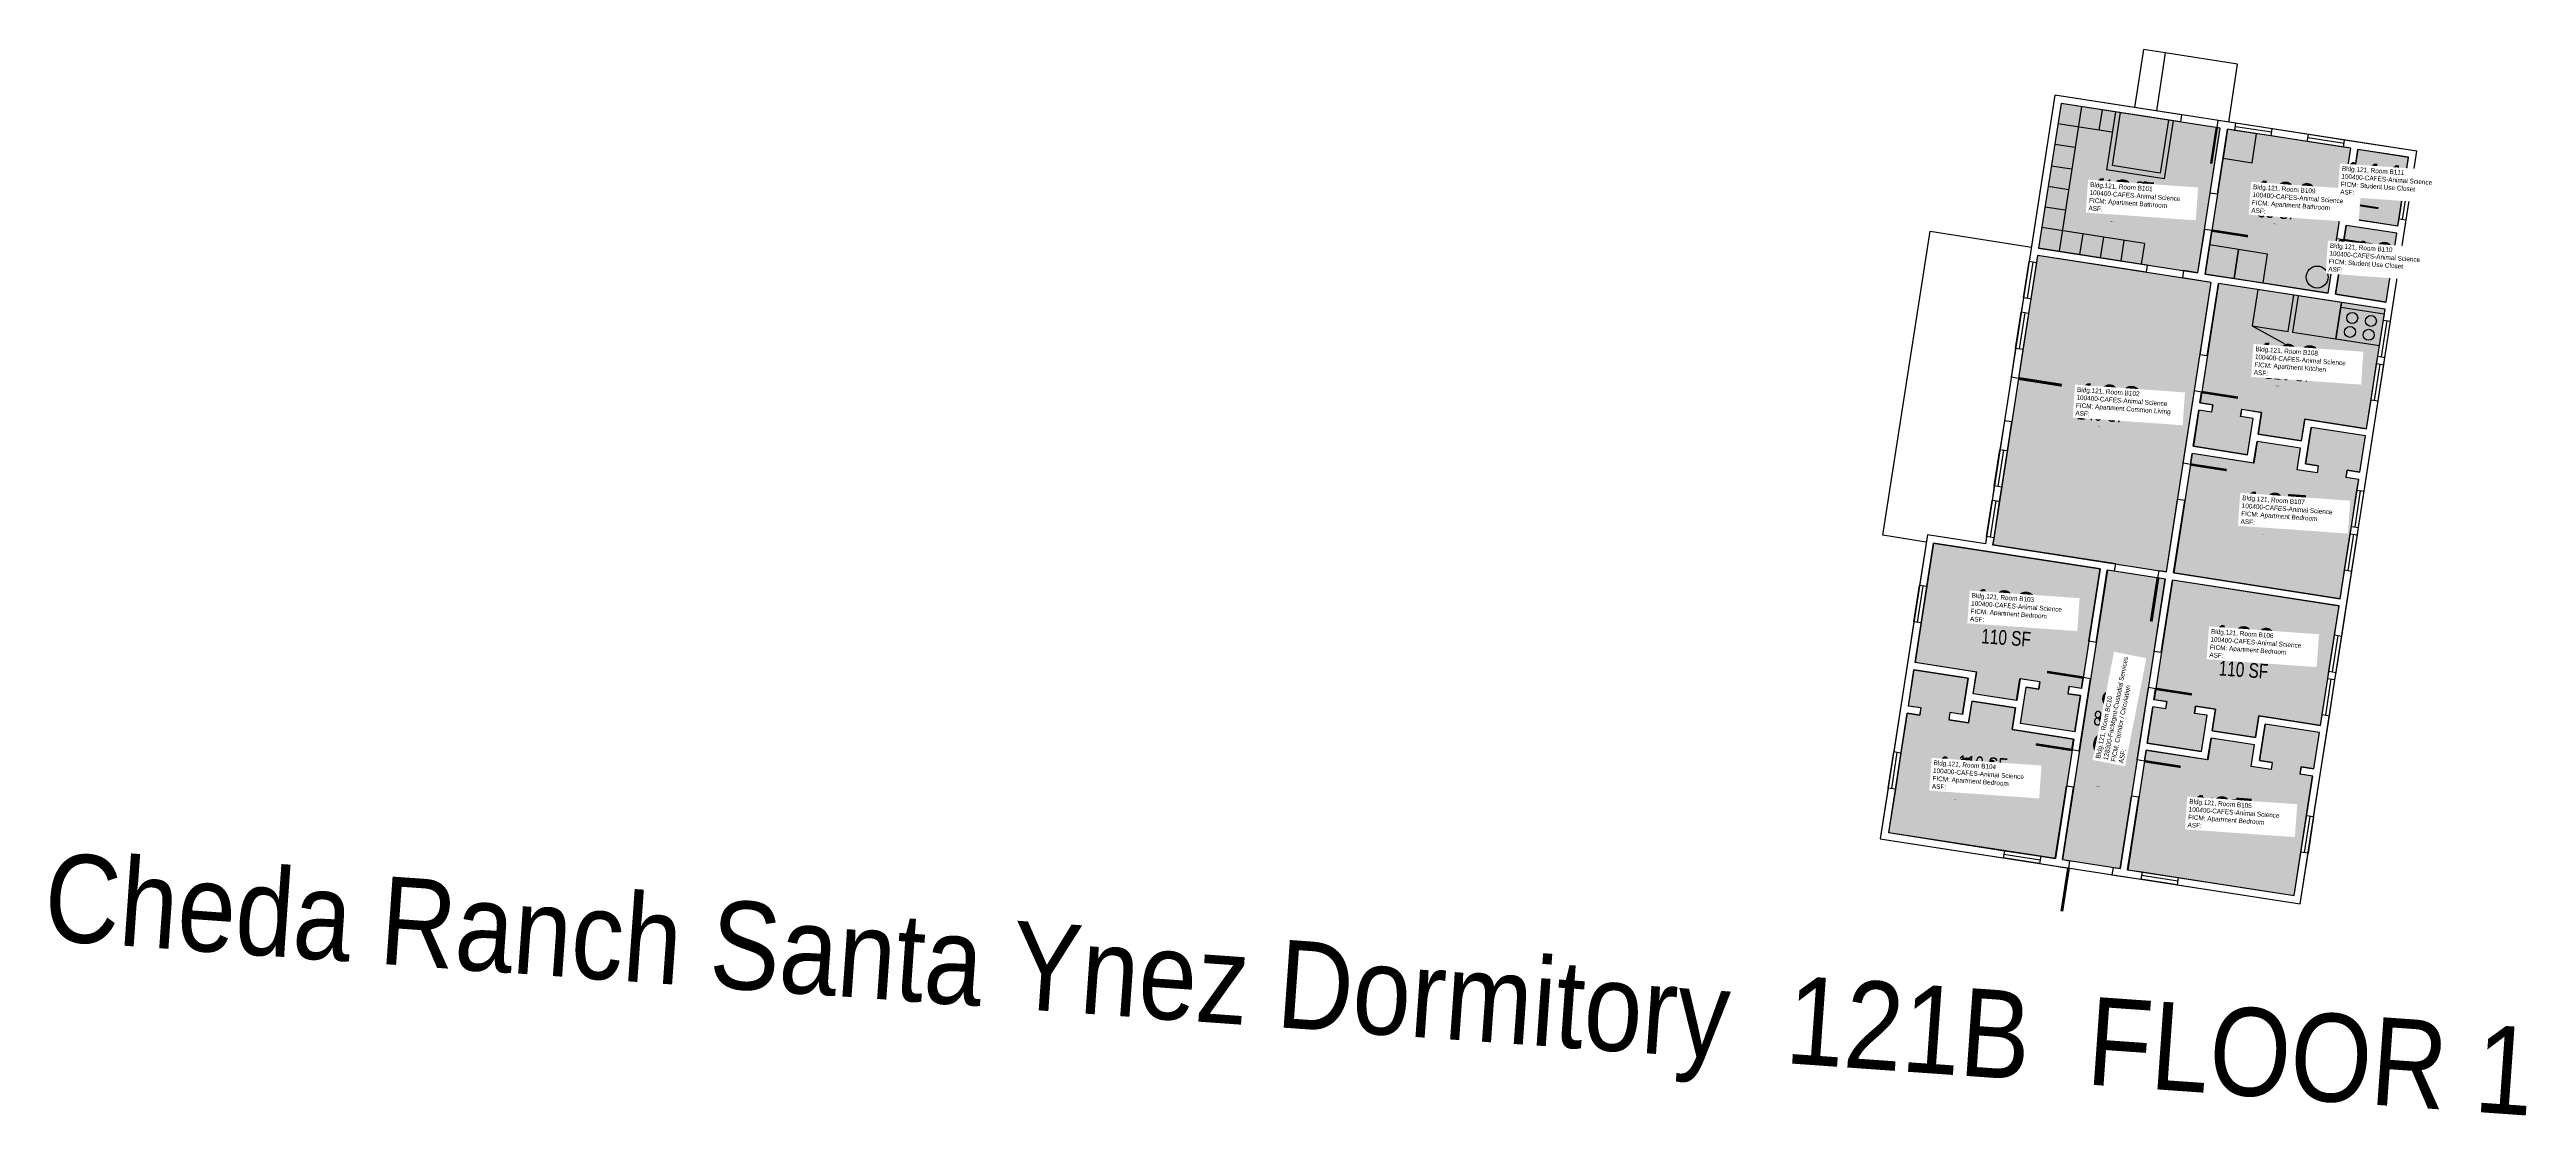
# Model space of a CAD drawing. Header units: inches. Extents: x 69133010 to 69135038, y 27726011 to 27726884.
import ezdxf
from ezdxf.enums import TextEntityAlignment as Align

# ---------------------------------------------------------------- set-up
doc = ezdxf.new("R2010")
doc.units = ezdxf.units.IN
doc.header["$LTSCALE"] = 10
doc.header["$MEASUREMENT"] = 0
for name, color, linetype in [('A-DOOR', 2, 'CONTINUOUS'), ('A-FLOR', 3, 'CONTINUOUS'), ('A-GLAZ', 1, 'CONTINUOUS'), ('A-IDEN-RNUM', 7, 'CONTINUOUS'), ('A-IDEN-SNUM', 4, 'CONTINUOUS'), ('A-IDEN-VNUM', 4, 'CONTINUOUS'), ('A-TTLB', 4, 'CONTINUOUS'), ('A-WALL', 5, 'CONTINUOUS'), ('AREA-ASSIGN', 7, 'CONTINUOUS'), ('AREA-GROSS', 1, 'CONTINUOUS'), ('AREA-TEXT', 3, 'CONTINUOUS'), ('Rooms-Category-Color', 7, 'CONTINUOUS'), ('Rooms-College-Color', 7, 'CONTINUOUS'), ('Rooms-Department-Color', 7, 'CONTINUOUS'), ('Rooms-Division-Color', 7, 'CONTINUOUS'), ('Rooms-Information', 7, 'CONTINUOUS')]:
    doc.layers.add(name, color=color, linetype=linetype)
doc.styles.add('CP_AREA', font='arial.ttf', dxfattribs={"height": 15})
doc.styles.add('CP_ROOMSNUMBER', font='arial.ttf', dxfattribs={"height": 1})
doc.styles.add('CP_ROOMVNUMBER', font='arial.ttf', dxfattribs={"width": 0.85, "height": 0.075})
doc.styles.add('CP_TITLE', font='arial.ttf', dxfattribs={"width": 0.85, "height": 0.125})

msp = doc.modelspace()

# ---------------------------------------------------------------- hatches: boundary and pattern name
at = {"layer": 'Rooms-Category-Color', "true_color": 0x728ef3}
for points in [[(69134657.4, 27726840.3), (69134639, 27726721.7), (69134769.5, 27726701.5), (69134787.8, 27726820.1)], [(69134876.2, 27726684.9), (69134894.6, 27726803.5), (69134793.8, 27726819.1), (69134775.4, 27726700.6)], [(69134891.8, 27726746.3), (69134933.3, 27726739.9), (69134942, 27726796.2), (69134900.5, 27726802.6)], [(69134882.1, 27726684), (69134923.6, 27726677.5), (69134932.3, 27726733.9), (69134890.8, 27726740.3)], [(69134638.1, 27726715.8), (69134601.4, 27726478.6), (69134743.7, 27726456.5), (69134780.4, 27726693.7)], [(69134786.3, 27726692.8), (69134771.2, 27726595), (69134781.6, 27726593.4), (69134780.6, 27726587.4), (69134770.3, 27726589), (69134765.7, 27726559.4), (69134810.1, 27726552.5), (69134814.7, 27726582.1), (69134804.4, 27726583.7), (69134805.3, 27726589.7), (69134821.6, 27726587.2), (69134818.8, 27726569.4), (69134854.4, 27726563.9), (69134857.2, 27726581.6), (69134907.6, 27726573.8), (69134922.7, 27726671.7)], [(69134764.8, 27726553.5), (69134749.6, 27726455.6), (69134886, 27726434.5), (69134901.1, 27726532.3), (69134890.8, 27726533.9), (69134891.7, 27726539.9), (69134902, 27726538.3), (69134906.6, 27726567.9), (69134862.2, 27726574.8), (69134857.6, 27726545.1), (69134868, 27726543.5), (69134867, 27726537.6), (69134850.7, 27726540.1), (69134853.5, 27726557.9), (69134817.9, 27726563.4), (69134815.2, 27726545.6)], [(69134689.4, 27726458.9), (69134674.2, 27726361), (69134663.9, 27726362.6), (69134662.9, 27726356.7), (69134673.3, 27726355.1), (69134668.7, 27726325.5), (69134624.3, 27726332.4), (69134628.9, 27726362), (69134639.2, 27726360.4), (69134640.1, 27726366.3), (69134623.8, 27726368.8), (69134621.1, 27726351.1), (69134585.5, 27726356.6), (69134588.3, 27726374.4), (69134537.9, 27726382.2), (69134553, 27726480)], [(69134748.7, 27726449.7), (69134733.5, 27726351.9), (69134743.9, 27726350.3), (69134743, 27726344.3), (69134732.6, 27726345.9), (69134728, 27726316.3), (69134772.5, 27726309.4), (69134777.1, 27726339), (69134766.7, 27726340.6), (69134767.6, 27726346.6), (69134783.9, 27726344.1), (69134781.2, 27726326.3), (69134816.8, 27726320.8), (69134819.5, 27726338.5), (69134869.9, 27726330.7), (69134885.1, 27726428.6)], [(69134667.8, 27726319.5), (69134652.7, 27726221.7), (69134516.3, 27726242.8), (69134531.4, 27726340.7), (69134541.8, 27726339.1), (69134542.7, 27726345), (69134532.4, 27726346.6), (69134536.9, 27726376.2), (69134581.4, 27726369.3), (69134576.8, 27726339.7), (69134566.4, 27726341.3), (69134565.5, 27726335.4), (69134581.8, 27726332.9), (69134584.6, 27726350.6), (69134620.2, 27726345.1), (69134617.4, 27726327.3)], [(69134727.1, 27726310.4), (69134712, 27726212.5), (69134848.3, 27726191.4), (69134863.5, 27726289.2), (69134853.1, 27726290.8), (69134854, 27726296.8), (69134864.4, 27726295.2), (69134869, 27726324.8), (69134824.5, 27726331.7), (69134819.9, 27726302), (69134830.3, 27726300.4), (69134829.4, 27726294.5), (69134813.1, 27726297), (69134815.8, 27726314.8), (69134780.3, 27726320.3), (69134777.5, 27726302.5)]]:
    msp.add_hatch(color=171, dxfattribs=at).paths.add_polyline_path(points)
at = {"layer": 'Rooms-Category-Color', "true_color": 0xadadad}
msp.add_hatch(color=253, dxfattribs=at).paths.add_polyline_path([(69134695.3, 27726458), (69134658.6, 27726220.8), (69134706, 27726213.4), (69134742.8, 27726450.6)])
at = {"layer": 'Rooms-College-Color', "true_color": 0xadadad}
for points in [[(69134657.4, 27726840.3), (69134639, 27726721.7), (69134769.5, 27726701.5), (69134787.8, 27726820.1)], [(69134876.2, 27726684.9), (69134894.6, 27726803.5), (69134793.8, 27726819.1), (69134775.4, 27726700.6)], [(69134891.8, 27726746.3), (69134933.3, 27726739.9), (69134942, 27726796.2), (69134900.5, 27726802.6)], [(69134882.1, 27726684), (69134923.6, 27726677.5), (69134932.3, 27726733.9), (69134890.8, 27726740.3)], [(69134638.1, 27726715.8), (69134601.4, 27726478.6), (69134743.7, 27726456.5), (69134780.4, 27726693.7)], [(69134786.3, 27726692.8), (69134771.2, 27726595), (69134781.6, 27726593.4), (69134780.6, 27726587.4), (69134770.3, 27726589), (69134765.7, 27726559.4), (69134810.1, 27726552.5), (69134814.7, 27726582.1), (69134804.4, 27726583.7), (69134805.3, 27726589.7), (69134821.6, 27726587.2), (69134818.8, 27726569.4), (69134854.4, 27726563.9), (69134857.2, 27726581.6), (69134907.6, 27726573.8), (69134922.7, 27726671.7)], [(69134764.8, 27726553.5), (69134749.6, 27726455.6), (69134886, 27726434.5), (69134901.1, 27726532.3), (69134890.8, 27726533.9), (69134891.7, 27726539.9), (69134902, 27726538.3), (69134906.6, 27726567.9), (69134862.2, 27726574.8), (69134857.6, 27726545.1), (69134868, 27726543.5), (69134867, 27726537.6), (69134850.7, 27726540.1), (69134853.5, 27726557.9), (69134817.9, 27726563.4), (69134815.2, 27726545.6)], [(69134689.4, 27726458.9), (69134674.2, 27726361), (69134663.9, 27726362.6), (69134662.9, 27726356.7), (69134673.3, 27726355.1), (69134668.7, 27726325.5), (69134624.3, 27726332.4), (69134628.9, 27726362), (69134639.2, 27726360.4), (69134640.1, 27726366.3), (69134623.8, 27726368.8), (69134621.1, 27726351.1), (69134585.5, 27726356.6), (69134588.3, 27726374.4), (69134537.9, 27726382.2), (69134553, 27726480)], [(69134695.3, 27726458), (69134658.6, 27726220.8), (69134706, 27726213.4), (69134742.8, 27726450.6)], [(69134748.7, 27726449.7), (69134733.5, 27726351.9), (69134743.9, 27726350.3), (69134743, 27726344.3), (69134732.6, 27726345.9), (69134728, 27726316.3), (69134772.5, 27726309.4), (69134777.1, 27726339), (69134766.7, 27726340.6), (69134767.6, 27726346.6), (69134783.9, 27726344.1), (69134781.2, 27726326.3), (69134816.8, 27726320.8), (69134819.5, 27726338.5), (69134869.9, 27726330.7), (69134885.1, 27726428.6)], [(69134667.8, 27726319.5), (69134652.7, 27726221.7), (69134516.3, 27726242.8), (69134531.4, 27726340.7), (69134541.8, 27726339.1), (69134542.7, 27726345), (69134532.4, 27726346.6), (69134536.9, 27726376.2), (69134581.4, 27726369.3), (69134576.8, 27726339.7), (69134566.4, 27726341.3), (69134565.5, 27726335.4), (69134581.8, 27726332.9), (69134584.6, 27726350.6), (69134620.2, 27726345.1), (69134617.4, 27726327.3)], [(69134727.1, 27726310.4), (69134712, 27726212.5), (69134848.3, 27726191.4), (69134863.5, 27726289.2), (69134853.1, 27726290.8), (69134854, 27726296.8), (69134864.4, 27726295.2), (69134869, 27726324.8), (69134824.5, 27726331.7), (69134819.9, 27726302), (69134830.3, 27726300.4), (69134829.4, 27726294.5), (69134813.1, 27726297), (69134815.8, 27726314.8), (69134780.3, 27726320.3), (69134777.5, 27726302.5)]]:
    msp.add_hatch(color=253, dxfattribs=at).paths.add_polyline_path(points)
at = {"layer": 'Rooms-Department-Color', "true_color": 0xe3c5e1}
for points in [[(69134657.4, 27726840.3), (69134639, 27726721.7), (69134769.5, 27726701.5), (69134787.8, 27726820.1)], [(69134876.2, 27726684.9), (69134894.6, 27726803.5), (69134793.8, 27726819.1), (69134775.4, 27726700.6)], [(69134891.8, 27726746.3), (69134933.3, 27726739.9), (69134942, 27726796.2), (69134900.5, 27726802.6)], [(69134882.1, 27726684), (69134923.6, 27726677.5), (69134932.3, 27726733.9), (69134890.8, 27726740.3)], [(69134638.1, 27726715.8), (69134601.4, 27726478.6), (69134743.7, 27726456.5), (69134780.4, 27726693.7)], [(69134786.3, 27726692.8), (69134771.2, 27726595), (69134781.6, 27726593.4), (69134780.6, 27726587.4), (69134770.3, 27726589), (69134765.7, 27726559.4), (69134810.1, 27726552.5), (69134814.7, 27726582.1), (69134804.4, 27726583.7), (69134805.3, 27726589.7), (69134821.6, 27726587.2), (69134818.8, 27726569.4), (69134854.4, 27726563.9), (69134857.2, 27726581.6), (69134907.6, 27726573.8), (69134922.7, 27726671.7)], [(69134764.8, 27726553.5), (69134749.6, 27726455.6), (69134886, 27726434.5), (69134901.1, 27726532.3), (69134890.8, 27726533.9), (69134891.7, 27726539.9), (69134902, 27726538.3), (69134906.6, 27726567.9), (69134862.2, 27726574.8), (69134857.6, 27726545.1), (69134868, 27726543.5), (69134867, 27726537.6), (69134850.7, 27726540.1), (69134853.5, 27726557.9), (69134817.9, 27726563.4), (69134815.2, 27726545.6)], [(69134689.4, 27726458.9), (69134674.2, 27726361), (69134663.9, 27726362.6), (69134662.9, 27726356.7), (69134673.3, 27726355.1), (69134668.7, 27726325.5), (69134624.3, 27726332.4), (69134628.9, 27726362), (69134639.2, 27726360.4), (69134640.1, 27726366.3), (69134623.8, 27726368.8), (69134621.1, 27726351.1), (69134585.5, 27726356.6), (69134588.3, 27726374.4), (69134537.9, 27726382.2), (69134553, 27726480)], [(69134748.7, 27726449.7), (69134733.5, 27726351.9), (69134743.9, 27726350.3), (69134743, 27726344.3), (69134732.6, 27726345.9), (69134728, 27726316.3), (69134772.5, 27726309.4), (69134777.1, 27726339), (69134766.7, 27726340.6), (69134767.6, 27726346.6), (69134783.9, 27726344.1), (69134781.2, 27726326.3), (69134816.8, 27726320.8), (69134819.5, 27726338.5), (69134869.9, 27726330.7), (69134885.1, 27726428.6)], [(69134667.8, 27726319.5), (69134652.7, 27726221.7), (69134516.3, 27726242.8), (69134531.4, 27726340.7), (69134541.8, 27726339.1), (69134542.7, 27726345), (69134532.4, 27726346.6), (69134536.9, 27726376.2), (69134581.4, 27726369.3), (69134576.8, 27726339.7), (69134566.4, 27726341.3), (69134565.5, 27726335.4), (69134581.8, 27726332.9), (69134584.6, 27726350.6), (69134620.2, 27726345.1), (69134617.4, 27726327.3)], [(69134727.1, 27726310.4), (69134712, 27726212.5), (69134848.3, 27726191.4), (69134863.5, 27726289.2), (69134853.1, 27726290.8), (69134854, 27726296.8), (69134864.4, 27726295.2), (69134869, 27726324.8), (69134824.5, 27726331.7), (69134819.9, 27726302), (69134830.3, 27726300.4), (69134829.4, 27726294.5), (69134813.1, 27726297), (69134815.8, 27726314.8), (69134780.3, 27726320.3), (69134777.5, 27726302.5)]]:
    msp.add_hatch(color=254, dxfattribs=at).paths.add_polyline_path(points)
at = {"layer": 'Rooms-Department-Color', "true_color": 0xacacac}
msp.add_hatch(color=253, dxfattribs=at).paths.add_polyline_path([(69134695.3, 27726458), (69134658.6, 27726220.8), (69134706, 27726213.4), (69134742.8, 27726450.6)])
at = {"layer": 'Rooms-Division-Color', "true_color": 0xe3c5e1}
for points in [[(69134657.4, 27726840.3), (69134639, 27726721.7), (69134769.5, 27726701.5), (69134787.8, 27726820.1)], [(69134876.2, 27726684.9), (69134894.6, 27726803.5), (69134793.8, 27726819.1), (69134775.4, 27726700.6)], [(69134891.8, 27726746.3), (69134933.3, 27726739.9), (69134942, 27726796.2), (69134900.5, 27726802.6)], [(69134882.1, 27726684), (69134923.6, 27726677.5), (69134932.3, 27726733.9), (69134890.8, 27726740.3)], [(69134638.1, 27726715.8), (69134601.4, 27726478.6), (69134743.7, 27726456.5), (69134780.4, 27726693.7)], [(69134786.3, 27726692.8), (69134771.2, 27726595), (69134781.6, 27726593.4), (69134780.6, 27726587.4), (69134770.3, 27726589), (69134765.7, 27726559.4), (69134810.1, 27726552.5), (69134814.7, 27726582.1), (69134804.4, 27726583.7), (69134805.3, 27726589.7), (69134821.6, 27726587.2), (69134818.8, 27726569.4), (69134854.4, 27726563.9), (69134857.2, 27726581.6), (69134907.6, 27726573.8), (69134922.7, 27726671.7)], [(69134764.8, 27726553.5), (69134749.6, 27726455.6), (69134886, 27726434.5), (69134901.1, 27726532.3), (69134890.8, 27726533.9), (69134891.7, 27726539.9), (69134902, 27726538.3), (69134906.6, 27726567.9), (69134862.2, 27726574.8), (69134857.6, 27726545.1), (69134868, 27726543.5), (69134867, 27726537.6), (69134850.7, 27726540.1), (69134853.5, 27726557.9), (69134817.9, 27726563.4), (69134815.2, 27726545.6)], [(69134689.4, 27726458.9), (69134674.2, 27726361), (69134663.9, 27726362.6), (69134662.9, 27726356.7), (69134673.3, 27726355.1), (69134668.7, 27726325.5), (69134624.3, 27726332.4), (69134628.9, 27726362), (69134639.2, 27726360.4), (69134640.1, 27726366.3), (69134623.8, 27726368.8), (69134621.1, 27726351.1), (69134585.5, 27726356.6), (69134588.3, 27726374.4), (69134537.9, 27726382.2), (69134553, 27726480)], [(69134748.7, 27726449.7), (69134733.5, 27726351.9), (69134743.9, 27726350.3), (69134743, 27726344.3), (69134732.6, 27726345.9), (69134728, 27726316.3), (69134772.5, 27726309.4), (69134777.1, 27726339), (69134766.7, 27726340.6), (69134767.6, 27726346.6), (69134783.9, 27726344.1), (69134781.2, 27726326.3), (69134816.8, 27726320.8), (69134819.5, 27726338.5), (69134869.9, 27726330.7), (69134885.1, 27726428.6)], [(69134667.8, 27726319.5), (69134652.7, 27726221.7), (69134516.3, 27726242.8), (69134531.4, 27726340.7), (69134541.8, 27726339.1), (69134542.7, 27726345), (69134532.4, 27726346.6), (69134536.9, 27726376.2), (69134581.4, 27726369.3), (69134576.8, 27726339.7), (69134566.4, 27726341.3), (69134565.5, 27726335.4), (69134581.8, 27726332.9), (69134584.6, 27726350.6), (69134620.2, 27726345.1), (69134617.4, 27726327.3)], [(69134727.1, 27726310.4), (69134712, 27726212.5), (69134848.3, 27726191.4), (69134863.5, 27726289.2), (69134853.1, 27726290.8), (69134854, 27726296.8), (69134864.4, 27726295.2), (69134869, 27726324.8), (69134824.5, 27726331.7), (69134819.9, 27726302), (69134830.3, 27726300.4), (69134829.4, 27726294.5), (69134813.1, 27726297), (69134815.8, 27726314.8), (69134780.3, 27726320.3), (69134777.5, 27726302.5)]]:
    msp.add_hatch(color=254, dxfattribs=at).paths.add_polyline_path(points)
at = {"layer": 'Rooms-Division-Color', "true_color": 0xadadad}
msp.add_hatch(color=253, dxfattribs=at).paths.add_polyline_path([(69134695.3, 27726458), (69134658.6, 27726220.8), (69134706, 27726213.4), (69134742.8, 27726450.6)])

# ---------------------------------------------------------------- linework, layer by layer
at = {"layer": 'A-DOOR'}
for points in [[(69134784.9, 27726820.5, 2, 2, 0), (69134780.3, 27726790.9, 0, 0, -0.414214), (69134755.2, 27726825.1, 0, 0, -1)], [(69134893.6, 27726758.1, 1.6, 1.6, 0), (69134917.3, 27726754.4, 0, 0, 0.414214), (69134897.3, 27726781.8, 0, 0, 1)], [(69134780.9, 27726736.1, 2, 2, 0), (69134810.5, 27726731.5, 0, 0, 0.414214), (69134785.5, 27726765.8, 0, 0, 1)], [(69134889, 27726728.5, 1.6, 1.6, 0), (69134912.7, 27726724.8, 0, 0, -0.414214), (69134885.3, 27726704.7, 0, 0, -1)], [(69134772.5, 27726603.8, 2, 2, 0), (69134802.2, 27726599.2, 0, 0, 0.414214), (69134777.1, 27726633.5, 0, 0, 1)], [(69134622.4, 27726615, 2.4, 2.4, 0), (69134658, 27726609.4, 0, 0, -0.414214), (69134616.9, 27726579.4, 0, 0, -1)], [(69134763.3, 27726544.5, 2, 2, 0), (69134793, 27726539.9, 0, 0, -0.414214), (69134758.7, 27726514.9, 0, 0, -1)], [(69134736.7, 27726451.5, 2.4, 2.4, 0), (69134731.2, 27726415.9, 0, 0, -0.414214), (69134701.2, 27726457, 0, 0, -1)], [(69134675.5, 27726369.9, 2, 2, 0), (69134645.9, 27726374.5, 0, 0, -0.414214), (69134680.1, 27726399.6, 0, 0, -1)], [(69134734.8, 27726360.7, 2, 2, 0), (69134764.5, 27726356.1, 0, 0, 0.414214), (69134739.4, 27726390.4, 0, 0, 1)], [(69134666.3, 27726310.6, 2, 2, 0), (69134636.7, 27726315.2, 0, 0, 0.414214), (69134661.7, 27726281, 0, 0, 1)], [(69134725.6, 27726301.4, 2, 2, 0), (69134755.3, 27726296.8, 0, 0, -0.414214), (69134721, 27726271.8, 0, 0, -1)], [(69134663.5, 27726213.9, 2.4, 2.4, 0), (69134658, 27726178.4, 0, 0, 0.414214), (69134699, 27726208.4, 0, 0, 1)]]:
    msp.add_lwpolyline(points, format="xyseb", dxfattribs=at)
at = {"layer": 'A-FLOR'}
for p, q in [((69134674.2, 27726837.7), (69134655.8, 27726719.1)), ((69134699.3, 27726816.6), (69134654.8, 27726823.5)), ((69134691, 27726835.1), (69134688.4, 27726818.3)), ((69134669, 27726804.1), (69134652.2, 27726806.7)), ((69134666.2, 27726786.3), (69134649.4, 27726788.9)), ((69134661, 27726752.7), (69134644.2, 27726755.3)), ((69134663.6, 27726769.5), (69134646.8, 27726772.1)), ((69134725.6, 27726725.5), (69134641.6, 27726738.5)), ((69134675.2, 27726733.3), (69134672.6, 27726716.5)), ((69134692, 27726730.7), (69134689.4, 27726713.9)), ((69134708.8, 27726728.1), (69134706.2, 27726711.3)), ((69134725.6, 27726725.5), (69134723, 27726708.7)), ((69134922, 27726667.5), (69134886.5, 27726673))]:
    msp.add_line(p, q, dxfattribs=at)
for points in [[(69134742.7, 27726881.7), (69134725, 27726884.4), (69134717.6, 27726837)], [(69134794.7, 27726825), (69134802, 27726872.5), (69134742.7, 27726881.7), (69134735.4, 27726834.2)], [(69134547, 27726480.9), (69134511.4, 27726486.5), (69134550.1, 27726735.5), (69134633.1, 27726722.6)]]:
    msp.add_lwpolyline(points, dxfattribs=at)
for points in [[(69134790.1, 27726795.4), (69134813.8, 27726791.7), (69134817.5, 27726815.4), (69134793.8, 27726819.1)], [(69134775.4, 27726700.5), (69134799.1, 27726696.9), (69134802.8, 27726720.6), (69134779, 27726724.3)], [(69134799.1, 27726696.9), (69134822.8, 27726693.2), (69134826.5, 27726716.9), (69134802.8, 27726720.6)], [(69134846.9, 27726653), (69134882.5, 27726647.5), (69134887.1, 27726677.1), (69134851.5, 27726682.7)], [(69134882.5, 27726647.5), (69134918.1, 27726642), (69134922.7, 27726671.6), (69134887.1, 27726677.1)]]:
    msp.add_lwpolyline(points, close=True, dxfattribs=at)
for centre, radius in [((69134867.1, 27726698), 9), ((69134894, 27726653.1), 4.5), ((69134895.8, 27726664.5), 4.5), ((69134909.3, 27726650.7), 4.5), ((69134911.1, 27726662.1), 4.5)]:
    msp.add_circle(centre, radius, dxfattribs=at)
at = {"layer": 'A-GLAZ'}
for p, q in [((69134829.3, 27726813.6), (69134799.7, 27726818.2)), ((69134829.8, 27726816.6), (69134800.2, 27726821.2)), ((69134830.3, 27726819.5), (69134800.6, 27726824.1)), ((69134889.5, 27726810.3), (69134859.9, 27726814.9)), ((69134888.6, 27726804.4), (69134859, 27726809)), ((69134889.1, 27726807.4), (69134859.4, 27726812)), ((69134934.2, 27726745.7), (69134938.8, 27726775.4)), ((69134937.1, 27726745.3), (69134941.7, 27726774.9)), ((69134940.1, 27726744.8), (69134944.7, 27726774.5)), ((69134626.6, 27726681.1), (69134631.2, 27726710.7)), ((69134634.2, 27726710.3), (69134629.6, 27726680.6)), ((69134637.2, 27726709.8), (69134632.6, 27726680.2)), ((69134620.2, 27726639.6), (69134624.8, 27726669.2)), ((69134627.8, 27726668.8), (69134623.2, 27726639.1)), ((69134630.7, 27726668.3), (69134626.1, 27726638.7)), ((69134916.7, 27726633.1), (69134921.3, 27726662.7)), ((69134919.7, 27726632.6), (69134924.3, 27726662.3)), ((69134922.6, 27726632.2), (69134927.2, 27726661.8)), ((69134911.2, 27726597.5), (69134915.8, 27726627.1)), ((69134914.1, 27726597), (69134918.7, 27726626.7)), ((69134917.1, 27726596.6), (69134921.7, 27726626.2)), ((69134602.7, 27726526.9), (69134607.3, 27726556.6)), ((69134610.3, 27726556.1), (69134605.7, 27726526.5)), ((69134613.3, 27726555.7), (69134608.7, 27726526)), ((69134596.3, 27726485.4), (69134600.9, 27726515.1)), ((69134603.9, 27726514.6), (69134599.3, 27726485)), ((69134606.8, 27726514.2), (69134602.2, 27726484.5)), ((69134895.1, 27726493.7), (69134899.7, 27726523.4)), ((69134898.1, 27726493.3), (69134902.7, 27726522.9)), ((69134901, 27726492.8), (69134905.6, 27726522.5)), ((69134889.6, 27726458.2), (69134894.2, 27726487.8)), ((69134892.5, 27726457.7), (69134897.1, 27726487.4)), ((69134895.5, 27726457.2), (69134900.1, 27726486.9)), ((69134536.9, 27726415.7), (69134541.5, 27726445.4)), ((69134539.9, 27726415.3), (69134544.5, 27726444.9)), ((69134547.4, 27726444.4), (69134542.8, 27726414.8)), ((69134876.7, 27726375.2), (69134881.3, 27726404.8)), ((69134879.7, 27726374.7), (69134884.3, 27726404.3)), ((69134882.6, 27726374.2), (69134887.2, 27726403.9)), ((69134871.2, 27726339.6), (69134875.8, 27726369.2)), ((69134874.1, 27726339.1), (69134878.7, 27726368.8)), ((69134877.1, 27726338.7), (69134881.7, 27726368.3)), ((69134515.8, 27726279.3), (69134520.4, 27726309)), ((69134518.7, 27726278.9), (69134523.3, 27726308.5)), ((69134526.3, 27726308.1), (69134521.7, 27726278.4)), ((69134853.7, 27726226.9), (69134858.3, 27726256.6)), ((69134856.7, 27726226.5), (69134861.3, 27726256.1)), ((69134864.2, 27726255.7), (69134859.6, 27726226)), ((69134611, 27726228.1), (69134640.7, 27726223.5)), ((69134639.8, 27726217.6), (69134610.1, 27726222.2)), ((69134610.6, 27726225.2), (69134640.2, 27726220.6)), ((69134752.9, 27726203.1), (69134723.2, 27726207.7)), ((69134723.7, 27726210.7), (69134753.3, 27726206.1)), ((69134752.4, 27726200.1), (69134722.8, 27726204.7))]:
    msp.add_line(p, q, dxfattribs=at)
msp.add_lwpolyline([(69134813.8, 27726658.1), (69134843.4, 27726653.5), (69134848, 27726683.1), (69134818.4, 27726687.7), (69134813.8, 27726658.1), (69134840.1, 27726643.7)], dxfattribs=at)
at = {"layer": 'A-WALL'}
for p, q in [((69134652.4, 27726847.1), (69134631.2, 27726710.7)), ((69134657.4, 27726840.3), (69134639, 27726721.7)), ((69134756.1, 27726831), (69134652.4, 27726847.1)), ((69134755.2, 27726825.1), (69134657.4, 27726840.3)), ((69134701.9, 27726833.4), (69134694.5, 27726785.9)), ((69134705.8, 27726832.8), (69134699.1, 27726789.3)), ((69134745.3, 27726826.6), (69134738.6, 27726783.1)), ((69134749.3, 27726826), (69134741.9, 27726778.6)), ((69134756.1, 27726831), (69134755.2, 27726825.1)), ((69134779.6, 27726766.7), (69134787.8, 27726820)), ((69134785.8, 27726826.4), (69134784.9, 27726820.5)), ((69134787.8, 27726820), (69134784.9, 27726820.5)), ((69134785.5, 27726765.8), (69134793.8, 27726819.1)), ((69134800.6, 27726824.1), (69134785.8, 27726826.4)), ((69134799.7, 27726818.2), (69134793.8, 27726819.1)), ((69134799.7, 27726818.2), (69134800.6, 27726824.1)), ((69134829.3, 27726813.6), (69134830.3, 27726819.5)), ((69134859.9, 27726814.9), (69134830.3, 27726819.5)), ((69134859, 27726809), (69134859.9, 27726814.9)), ((69134859, 27726809), (69134829.3, 27726813.6)), ((69134888.6, 27726804.4), (69134889.5, 27726810.3)), ((69134894.6, 27726803.5), (69134888.6, 27726804.4)), ((69134948.8, 27726801.1), (69134889.5, 27726810.3)), ((69134891.3, 27726782.7), (69134894.6, 27726803.5)), ((69134897.3, 27726781.8), (69134900.5, 27726802.6)), ((69134942, 27726796.1), (69134900.5, 27726802.6)), ((69134938.8, 27726775.4), (69134942, 27726796.1)), ((69134944.7, 27726774.5), (69134948.8, 27726801.1)), ((69134741.9, 27726778.6), (69134694.5, 27726785.9)), ((69134738.6, 27726783.1), (69134699.1, 27726789.3)), ((69134897.3, 27726781.8), (69134891.3, 27726782.7)), ((69134938.8, 27726775.4), (69134944.7, 27726774.5)), ((69134785.5, 27726765.8), (69134779.6, 27726766.7)), ((69134883.1, 27726729.4), (69134887.7, 27726759)), ((69134893.6, 27726758.1), (69134887.7, 27726759)), ((69134891.7, 27726746.2), (69134893.6, 27726758.1)), ((69134769.4, 27726701.5), (69134775, 27726737)), ((69134780.9, 27726736.1), (69134775, 27726737)), ((69134775.4, 27726700.5), (69134780.9, 27726736.1)), ((69134889, 27726728.5), (69134890.8, 27726740.3)), ((69134932.3, 27726733.9), (69134890.8, 27726740.3)), ((69134933.3, 27726739.8), (69134891.7, 27726746.2)), ((69134923.6, 27726677.5), (69134932.3, 27726733.9)), ((69134927.2, 27726661.8), (69134940.1, 27726744.8)), ((69134933.3, 27726739.8), (69134934.2, 27726745.7)), ((69134934.2, 27726745.7), (69134940.1, 27726744.8)), ((69134638.1, 27726715.8), (69134637.2, 27726709.8)), ((69134727, 27726702), (69134638.1, 27726715.8)), ((69134727.9, 27726707.9), (69134639, 27726721.7)), ((69134889, 27726728.5), (69134883.1, 27726729.4)), ((69134637.2, 27726709.8), (69134631.2, 27726710.7)), ((69134727.9, 27726707.9), (69134727, 27726702)), ((69134757.6, 27726703.3), (69134756.7, 27726697.4)), ((69134780.4, 27726693.7), (69134756.7, 27726697.4)), ((69134769.4, 27726701.5), (69134757.6, 27726703.3)), ((69134771.2, 27726634.4), (69134780.4, 27726693.7)), ((69134876.2, 27726684.9), (69134775.4, 27726700.5)), ((69134876.2, 27726684.9), (69134879.4, 27726705.7)), ((69134885.3, 27726704.7), (69134879.4, 27726705.7)), ((69134882.1, 27726684), (69134885.3, 27726704.7)), ((69134626.6, 27726681.1), (69134624.8, 27726669.2)), ((69134632.6, 27726680.2), (69134626.6, 27726681.1)), ((69134632.6, 27726680.2), (69134630.7, 27726668.3)), ((69134777.1, 27726633.5), (69134786.3, 27726692.8)), ((69134922.7, 27726671.6), (69134786.3, 27726692.8)), ((69134923.6, 27726677.5), (69134882.1, 27726684)), ((69134630.7, 27726668.3), (69134624.8, 27726669.2)), ((69134921.3, 27726662.7), (69134922.7, 27726671.6)), ((69134921.3, 27726662.7), (69134927.2, 27726661.8)), ((69134620.2, 27726639.6), (69134616.5, 27726615.9)), ((69134626.1, 27726638.7), (69134620.2, 27726639.6)), ((69134626.1, 27726638.7), (69134622.4, 27726615)), ((69134777.1, 27726633.5), (69134771.2, 27726634.4)), ((69134915.8, 27726627.1), (69134916.7, 27726633.1)), ((69134915.8, 27726627.1), (69134916.7, 27726633.1)), ((69134915.8, 27726627.1), (69134916.7, 27726633.1)), ((69134916.7, 27726633.1), (69134922.6, 27726632.2)), ((69134622.4, 27726615), (69134616.5, 27726615.9)), ((69134915.8, 27726627.1), (69134921.7, 27726626.2)), ((69134921.7, 27726626.2), (69134922.6, 27726632.2)), ((69134921.7, 27726626.2), (69134922.6, 27726632.2)), ((69134921.7, 27726626.2), (69134922.6, 27726632.2)), ((69134757.4, 27726545.5), (69134766.6, 27726604.7)), ((69134772.5, 27726603.8), (69134766.6, 27726604.7)), ((69134771.1, 27726594.9), (69134772.5, 27726603.8)), ((69134781.5, 27726593.3), (69134771.1, 27726594.9)), ((69134781.5, 27726593.3), (69134780.6, 27726587.4)), ((69134905.6, 27726522.5), (69134917.1, 27726596.6)), ((69134907.5, 27726573.8), (69134911.2, 27726597.5)), ((69134911.2, 27726597.5), (69134917.1, 27726596.6)), ((69134611, 27726580.3), (69134607.3, 27726556.6)), ((69134616.9, 27726579.4), (69134611, 27726580.3)), ((69134616.9, 27726579.4), (69134613.3, 27726555.7)), ((69134765.6, 27726559.4), (69134770.2, 27726589)), ((69134780.6, 27726587.4), (69134770.2, 27726589)), ((69134805.2, 27726589.6), (69134804.3, 27726583.7)), ((69134814.7, 27726582.1), (69134804.3, 27726583.7)), ((69134821.5, 27726587.1), (69134805.2, 27726589.6)), ((69134810.1, 27726552.5), (69134814.7, 27726582.1)), ((69134818.8, 27726569.3), (69134821.5, 27726587.1)), ((69134854.3, 27726563.8), (69134857.1, 27726581.6)), ((69134907.5, 27726573.8), (69134857.1, 27726581.6)), ((69134857.5, 27726545.1), (69134862.1, 27726574.8)), ((69134906.6, 27726567.9), (69134862.1, 27726574.8)), ((69134613.3, 27726555.7), (69134607.3, 27726556.6)), ((69134763.3, 27726544.5), (69134764.7, 27726553.4)), ((69134815.1, 27726545.6), (69134764.7, 27726553.4)), ((69134810.1, 27726552.5), (69134765.6, 27726559.4)), ((69134815.1, 27726545.6), (69134817.9, 27726563.4)), ((69134853.4, 27726557.9), (69134817.9, 27726563.4)), ((69134854.3, 27726563.8), (69134818.8, 27726569.3)), ((69134850.7, 27726540.1), (69134853.4, 27726557.9)), ((69134902, 27726538.2), (69134906.6, 27726567.9)), ((69134763.3, 27726544.5), (69134757.4, 27726545.5)), ((69134867, 27726537.6), (69134850.7, 27726540.1)), ((69134867.9, 27726543.5), (69134857.5, 27726545.1)), ((69134867.9, 27726543.5), (69134867, 27726537.6)), ((69134891.6, 27726539.8), (69134890.7, 27726533.9)), ((69134901.1, 27726532.3), (69134890.7, 27726533.9)), ((69134902, 27726538.2), (69134891.6, 27726539.8)), ((69134899.7, 27726523.4), (69134901.1, 27726532.3)), ((69134602.7, 27726526.9), (69134600.9, 27726515.1)), ((69134606.8, 27726514.2), (69134600.9, 27726515.1)), ((69134608.7, 27726526), (69134602.7, 27726526.9)), ((69134608.7, 27726526), (69134606.8, 27726514.2)), ((69134743.6, 27726456.5), (69134752.8, 27726515.8)), ((69134749.5, 27726455.6), (69134758.7, 27726514.9)), ((69134758.7, 27726514.9), (69134752.8, 27726515.8)), ((69134899.7, 27726523.4), (69134905.6, 27726522.5)), ((69134894.2, 27726487.8), (69134895.1, 27726493.7)), ((69134894.2, 27726487.8), (69134895.1, 27726493.7)), ((69134895.1, 27726493.7), (69134901, 27726492.8)), ((69134900.1, 27726486.9), (69134901, 27726492.8)), ((69134900.1, 27726486.9), (69134901, 27726492.8)), ((69134547.9, 27726486.9), (69134541.5, 27726445.4)), ((69134552.9, 27726480), (69134547.4, 27726444.4)), ((69134595.4, 27726479.5), (69134547.9, 27726486.9)), ((69134689.3, 27726458.9), (69134552.9, 27726480)), ((69134596.3, 27726485.4), (69134595.4, 27726479.5)), ((69134602.2, 27726484.5), (69134596.3, 27726485.4)), ((69134602.2, 27726484.5), (69134601.3, 27726478.6)), ((69134702.1, 27726463), (69134601.3, 27726478.6)), ((69134894.2, 27726487.8), (69134900.1, 27726486.9)), ((69134680.1, 27726399.6), (69134689.3, 27726458.9)), ((69134686, 27726398.7), (69134695.2, 27726457.9)), ((69134701.2, 27726457), (69134695.2, 27726457.9)), ((69134701.2, 27726457), (69134702.1, 27726463)), ((69134733.5, 27726391.3), (69134742.7, 27726450.6)), ((69134736.7, 27726451.5), (69134737.7, 27726457.4)), ((69134742.7, 27726450.6), (69134736.7, 27726451.5)), ((69134743.6, 27726456.5), (69134737.7, 27726457.4)), ((69134885.9, 27726434.5), (69134749.5, 27726455.6)), ((69134885.9, 27726434.5), (69134889.6, 27726458.2)), ((69134887.2, 27726403.9), (69134895.5, 27726457.2)), ((69134889.6, 27726458.2), (69134895.5, 27726457.2)), ((69134547.4, 27726444.4), (69134541.5, 27726445.4)), ((69134739.4, 27726390.4), (69134748.6, 27726449.7)), ((69134885, 27726428.5), (69134748.6, 27726449.7)), ((69134536.9, 27726415.7), (69134520.4, 27726309)), ((69134542.8, 27726414.8), (69134536.9, 27726415.7)), ((69134542.8, 27726414.8), (69134537.8, 27726382.2)), ((69134881.3, 27726404.8), (69134885, 27726428.5)), ((69134686, 27726398.7), (69134680.1, 27726399.6)), ((69134739.4, 27726390.4), (69134733.5, 27726391.3)), ((69134881.3, 27726404.8), (69134887.2, 27726403.9)), ((69134536.9, 27726376.3), (69134532.3, 27726346.6)), ((69134581.3, 27726369.4), (69134536.9, 27726376.3)), ((69134588.2, 27726374.4), (69134537.8, 27726382.2)), ((69134576.7, 27726339.7), (69134581.3, 27726369.4)), ((69134585.4, 27726356.6), (69134588.2, 27726374.4)), ((69134621, 27726351.1), (69134623.7, 27726368.9)), ((69134640.1, 27726366.3), (69134623.7, 27726368.9)), ((69134672.3, 27726309.7), (69134681.5, 27726369)), ((69134674.1, 27726361), (69134675.5, 27726369.9)), ((69134681.5, 27726369), (69134675.5, 27726369.9)), ((69134875.8, 27726369.2), (69134876.7, 27726375.2)), ((69134875.8, 27726369.2), (69134881.7, 27726368.3)), ((69134876.7, 27726375.2), (69134882.6, 27726374.2)), ((69134881.7, 27726368.3), (69134882.6, 27726374.2)), ((69134581.7, 27726332.9), (69134584.5, 27726350.7)), ((69134620.1, 27726345.1), (69134584.5, 27726350.7)), ((69134621, 27726351.1), (69134585.4, 27726356.6)), ((69134624.2, 27726332.4), (69134628.8, 27726362)), ((69134639.1, 27726360.4), (69134628.8, 27726362)), ((69134640.1, 27726366.3), (69134639.1, 27726360.4)), ((69134663.8, 27726362.6), (69134662.8, 27726356.7)), ((69134673.2, 27726355.1), (69134662.8, 27726356.7)), ((69134674.1, 27726361), (69134663.8, 27726362.6)), ((69134668.6, 27726325.5), (69134673.2, 27726355.1)), ((69134719.7, 27726302.4), (69134728.9, 27726361.7)), ((69134734.8, 27726360.7), (69134728.9, 27726361.7)), ((69134733.4, 27726351.8), (69134734.8, 27726360.7)), ((69134743.8, 27726350.2), (69134733.4, 27726351.8)), ((69134743.8, 27726350.2), (69134742.9, 27726344.3)), ((69134531.3, 27726340.7), (69134526.3, 27726308.1)), ((69134541.7, 27726339.1), (69134531.3, 27726340.7)), ((69134542.6, 27726345), (69134532.3, 27726346.6)), ((69134542.6, 27726345), (69134541.7, 27726339.1)), ((69134566.3, 27726341.3), (69134565.4, 27726335.4)), ((69134581.7, 27726332.9), (69134565.4, 27726335.4)), ((69134576.7, 27726339.7), (69134566.3, 27726341.3)), ((69134617.3, 27726327.4), (69134620.1, 27726345.1)), ((69134668.6, 27726325.5), (69134624.2, 27726332.4)), ((69134727.9, 27726316.3), (69134732.5, 27726345.9)), ((69134742.9, 27726344.3), (69134732.5, 27726345.9)), ((69134767.5, 27726346.6), (69134766.6, 27726340.6)), ((69134777, 27726339), (69134766.6, 27726340.6)), ((69134783.8, 27726344), (69134767.5, 27726346.6)), ((69134772.4, 27726309.4), (69134777, 27726339)), ((69134781.1, 27726326.2), (69134783.8, 27726344)), ((69134816.6, 27726320.7), (69134819.4, 27726338.5)), ((69134869.8, 27726330.7), (69134819.4, 27726338.5)), ((69134819.8, 27726302), (69134824.4, 27726331.7)), ((69134868.9, 27726324.8), (69134824.4, 27726331.7)), ((69134864.2, 27726255.7), (69134877.1, 27726338.7)), ((69134869.8, 27726330.7), (69134871.2, 27726339.6)), ((69134871.2, 27726339.6), (69134877.1, 27726338.7)), ((69134526.3, 27726308.1), (69134520.4, 27726309)), ((69134667.7, 27726319.5), (69134617.3, 27726327.4)), ((69134666.3, 27726310.6), (69134667.7, 27726319.5)), ((69134672.3, 27726309.7), (69134666.3, 27726310.6)), ((69134725.6, 27726301.4), (69134727, 27726310.3)), ((69134777.4, 27726302.5), (69134727, 27726310.3)), ((69134772.4, 27726309.4), (69134727.9, 27726316.3)), ((69134777.4, 27726302.5), (69134780.2, 27726320.3)), ((69134815.7, 27726314.8), (69134780.2, 27726320.3)), ((69134816.6, 27726320.7), (69134781.1, 27726326.2)), ((69134813, 27726297), (69134815.7, 27726314.8)), ((69134864.3, 27726295.1), (69134868.9, 27726324.8)), ((69134725.6, 27726301.4), (69134719.7, 27726302.4)), ((69134829.3, 27726294.5), (69134813, 27726297)), ((69134830.2, 27726300.4), (69134819.8, 27726302)), ((69134830.2, 27726300.4), (69134829.3, 27726294.5)), ((69134848.2, 27726191.4), (69134863.4, 27726289.2)), ((69134853.9, 27726296.7), (69134853, 27726290.8)), ((69134863.4, 27726289.2), (69134853, 27726290.8)), ((69134864.3, 27726295.1), (69134853.9, 27726296.7)), ((69134515.8, 27726279.3), (69134509.3, 27726237.8)), ((69134521.7, 27726278.4), (69134515.8, 27726279.3)), ((69134521.7, 27726278.4), (69134516.2, 27726242.9)), ((69134652.5, 27726221.7), (69134661.7, 27726281)), ((69134658.5, 27726220.8), (69134667.7, 27726280.1)), ((69134667.7, 27726280.1), (69134661.7, 27726281)), ((69134705.9, 27726213.4), (69134715.1, 27726272.7)), ((69134711.8, 27726212.5), (69134721, 27726271.8)), ((69134721, 27726271.8), (69134715.1, 27726272.7)), ((69134864.2, 27726255.7), (69134858.3, 27726256.6)), ((69134509.3, 27726237.8), (69134610.1, 27726222.2)), ((69134516.2, 27726242.9), (69134611, 27726228.1)), ((69134611, 27726228.1), (69134610.1, 27726222.2)), ((69134859.6, 27726226), (69134853.7, 27726226.9)), ((69134640.7, 27726223.5), (69134639.8, 27726217.6)), ((69134639.8, 27726217.6), (69134663.5, 27726213.9)), ((69134640.7, 27726223.5), (69134652.5, 27726221.7)), ((69134658.5, 27726220.8), (69134664.4, 27726219.9)), ((69134664.4, 27726219.9), (69134663.5, 27726213.9)), ((69134700, 27726214.3), (69134699, 27726208.4)), ((69134699, 27726208.4), (69134722.8, 27726204.7)), ((69134700, 27726214.3), (69134705.9, 27726213.4)), ((69134711.8, 27726212.5), (69134723.7, 27726210.7)), ((69134723.7, 27726210.7), (69134722.8, 27726204.7)), ((69134853.2, 27726184.5), (69134859.6, 27726226)), ((69134753.3, 27726206.1), (69134752.4, 27726200.1)), ((69134752.4, 27726200.1), (69134853.2, 27726184.5)), ((69134753.3, 27726206.1), (69134848.2, 27726191.4))]:
    msp.add_line(p, q, dxfattribs=at)
at = {"layer": 'AREA-ASSIGN'}
for points in [[(69134657.4, 27726840.3), (69134639, 27726721.7), (69134769.5, 27726701.5), (69134787.8, 27726820.1)], [(69134876.2, 27726684.9), (69134894.6, 27726803.5), (69134793.8, 27726819.1), (69134775.4, 27726700.6)], [(69134891.8, 27726746.3), (69134933.3, 27726739.9), (69134942, 27726796.2), (69134900.5, 27726802.6)], [(69134882.1, 27726684), (69134923.6, 27726677.5), (69134932.3, 27726733.9), (69134890.8, 27726740.3)], [(69134638.1, 27726715.8), (69134601.4, 27726478.6), (69134743.7, 27726456.5), (69134780.4, 27726693.7)], [(69134786.3, 27726692.8), (69134771.2, 27726595), (69134781.6, 27726593.4), (69134780.6, 27726587.4), (69134770.3, 27726589), (69134765.7, 27726559.4), (69134810.1, 27726552.5), (69134814.7, 27726582.1), (69134804.4, 27726583.7), (69134805.3, 27726589.7), (69134821.6, 27726587.2), (69134818.8, 27726569.4), (69134854.4, 27726563.9), (69134857.2, 27726581.6), (69134907.6, 27726573.8), (69134922.7, 27726671.7), (69134786.3, 27726692.8)], [(69134764.8, 27726553.5), (69134749.6, 27726455.6), (69134886, 27726434.5), (69134901.1, 27726532.3), (69134890.8, 27726533.9), (69134891.7, 27726539.9), (69134902, 27726538.3), (69134906.6, 27726567.9), (69134862.2, 27726574.8), (69134857.6, 27726545.1), (69134868, 27726543.5), (69134867, 27726537.6), (69134850.7, 27726540.1), (69134853.5, 27726557.9), (69134817.9, 27726563.4), (69134815.2, 27726545.6)], [(69134689.4, 27726458.9), (69134674.2, 27726361), (69134663.9, 27726362.6), (69134662.9, 27726356.7), (69134673.3, 27726355.1), (69134668.7, 27726325.5), (69134624.3, 27726332.4), (69134628.9, 27726362), (69134639.2, 27726360.4), (69134640.1, 27726366.3), (69134623.8, 27726368.8), (69134621.1, 27726351.1), (69134585.5, 27726356.6), (69134588.3, 27726374.4), (69134537.9, 27726382.2), (69134553, 27726480), (69134689.4, 27726458.9)], [(69134695.3, 27726458), (69134658.6, 27726220.8), (69134706, 27726213.4), (69134742.8, 27726450.6)], [(69134748.7, 27726449.7), (69134733.5, 27726351.9), (69134743.9, 27726350.3), (69134743, 27726344.3), (69134732.6, 27726345.9), (69134728, 27726316.3), (69134772.5, 27726309.4), (69134777.1, 27726339), (69134766.7, 27726340.6), (69134767.6, 27726346.6), (69134783.9, 27726344.1), (69134781.2, 27726326.3), (69134816.8, 27726320.8), (69134819.5, 27726338.5), (69134869.9, 27726330.7), (69134885.1, 27726428.6), (69134748.7, 27726449.7)], [(69134667.8, 27726319.5), (69134652.7, 27726221.7), (69134516.3, 27726242.8), (69134531.4, 27726340.7), (69134541.8, 27726339.1), (69134542.7, 27726345), (69134532.4, 27726346.6), (69134536.9, 27726376.2), (69134581.4, 27726369.3), (69134576.8, 27726339.7), (69134566.4, 27726341.3), (69134565.5, 27726335.4), (69134581.8, 27726332.9), (69134584.6, 27726350.6), (69134620.2, 27726345.1), (69134617.4, 27726327.3)], [(69134727.1, 27726310.4), (69134712, 27726212.5), (69134848.3, 27726191.4), (69134863.5, 27726289.2), (69134853.1, 27726290.8), (69134854, 27726296.8), (69134864.4, 27726295.2), (69134869, 27726324.8), (69134824.5, 27726331.7), (69134819.9, 27726302), (69134830.3, 27726300.4), (69134829.4, 27726294.5), (69134813.1, 27726297), (69134815.8, 27726314.8), (69134780.3, 27726320.3), (69134777.5, 27726302.5)]]:
    msp.add_lwpolyline(points, close=True, dxfattribs=at)
at = {"layer": 'AREA-GROSS'}
msp.add_lwpolyline([(69134652.4, 27726847.1), (69134595.4, 27726479.5), (69134547.9, 27726486.9), (69134509.3, 27726237.8), (69134853.2, 27726184.5), (69134948.8, 27726801.1)], close=True, dxfattribs=at)

# ---------------------------------------------------------------- texts
at = {"layer": 'A-IDEN-RNUM', "style": 'CP_ROOMSNUMBER'}
for s, p in [('0111-00', (69134903.9, 27726756.6)), ('0101-00', (69134697.7, 27726743.3)), ('0109-00', (69134831.1, 27726741.5)), ('0110-00', (69134894.1, 27726693.5)), ('0108-00', (69134833.1, 27726608.7)), ('0102-00', (69134687.1, 27726575.4)), ('0107-00', (69134822.4, 27726486.8)), ('0103-00', (69134600.7, 27726406.8)), ('0106-00', (69134796.7, 27726377.3)), ('0104-00', (69134569.6, 27726269.7)), ('0C10-00', (69134686.6, 27726280.4)), ('0105-00', (69134778.9, 27726238))]:
    msp.add_text(s, height=0.36, rotation=355.9524, dxfattribs=at).set_placement(p)
at = {"layer": 'A-IDEN-SNUM', "style": 'CP_ROOMSNUMBER'}
for s, p in [('1210B11100', (69134903.9, 27726756.6)), ('1210B10100', (69134697.7, 27726743.3)), ('1210B10900', (69134831.1, 27726741.5)), ('1210B11000', (69134894.1, 27726693.5)), ('1210B10800', (69134833.1, 27726608.7)), ('1210B10200', (69134687.1, 27726575.4)), ('1210B10700', (69134822.4, 27726486.8)), ('1210B10300', (69134600.7, 27726406.8)), ('1210B10600', (69134796.7, 27726377.3)), ('1210B10400', (69134569.6, 27726269.7)), ('1210BC1000', (69134686.6, 27726280.4)), ('1210B10500', (69134778.9, 27726238))]:
    msp.add_text(s, height=0.36, rotation=355.9524, dxfattribs=at).set_placement(p)
at = {"layer": 'A-IDEN-VNUM', "style": 'CP_ROOMVNUMBER', "width": 0.85}
for s, rotation, p in [('101', 355.9524, (69134679.7, 27726752.6)), ('109', 355.9524, (69134813.1, 27726750.8)), ('111', 355.9524, (69134885.9, 27726765.9)), ('110', 355.9524, (69134876.1, 27726702.7)), ('108', 355.9524, (69134815.1, 27726618)), ('102', 355.9524, (69134669, 27726584.7)), ('107', 355.9524, (69134804.3, 27726496)), ('103', 355.9524, (69134582.7, 27726416.1)), ('106', 355.9524, (69134778.7, 27726386.6)), ('C10', 78.8273, (69134708.3, 27726299.5)), ('104', 355.9524, (69134551.5, 27726279)), ('105', 355.9524, (69134760.9, 27726247.3))]:
    msp.add_text(s, height=27, rotation=rotation, dxfattribs=at).set_placement(p)
at = {"layer": 'A-TTLB', "insert": (69133009.1, 27726226.8), "char_height": 72, "width": 3462.159, "attachment_point": 1, "rotation": 355.956, "style": 'CP_TITLE'}
msp.add_mtext('Cheda Ranch Santa Ynez Dormitory  121B  FLOOR 1', dxfattribs=at)
at = {"layer": 'AREA-TEXT', "style": 'CP_AREA', "width": 0.75}
for s, p in [('110 SF', (69134713.4, 27726770.9)), ('17 SF', (69134916.9, 27726771.2)), ('85 SF', (69134835, 27726752)), ('110 SF', (69134844.5, 27726619.4)), ('240 SF', (69134690.9, 27726586.1)), ('110 SF', (69134827.8, 27726507.9)), ('110 SF', (69134612.4, 27726402.6)), ('110 SF', (69134806.8, 27726376.3)), ('80 SF', (69134700.7, 27726335.7)), ('110 SF', (69134593.3, 27726299.1)), ('110 SF', (69134790.2, 27726264.8))]:
    msp.add_text(s, height=12, rotation=355.9524, dxfattribs=at).set_placement(p, align=Align.MIDDLE_CENTER)

# ---------------------------------------------------------------- next in the draw order: texts
at = {"layer": 'Rooms-Information', "char_height": 3.857, "width": 86.4, "attachment_point": 7, "style": 'CP_ROOMVNUMBER', "bg_fill": 3, "box_fill_scale": 1.5, "bg_fill_color": 256, "bg_fill_true_color": 13158600, "bg_fill_transparency": 0}
for s, insert, rotation in [('Bldg.121, Room B101^M^J100400-CAFES-Animal Science^M^JFICM: Apartment Bathroom^M^JASF: ', (69134679.7, 27726752.6), 355.9524), ('Bldg.121, Room B109^M^J100400-CAFES-Animal Science^M^JFICM: Apartment Bathroom^M^JASF: ', (69134813.1, 27726750.8), 355.9524), ('Bldg.121, Room B110^M^J100400-CAFES-Animal Science^M^JFICM: Student Use Closet^M^JASF: ', (69134876.1, 27726702.7), 355.9524), ('Bldg.121, Room B108^M^J100400-CAFES-Animal Science^M^JFICM: Apartment Kitchen^M^JASF: ', (69134815.1, 27726618), 355.9524), ('Bldg.121, Room B102^M^J100400-CAFES-Animal Science^M^JFICM: Apartment Common Living^M^JASF: ', (69134669, 27726584.7), 355.9524), ('Bldg.121, Room B107^M^J100400-CAFES-Animal Science^M^JFICM: Apartment Bedroom^M^JASF: ', (69134804.3, 27726496), 355.9524), ('Bldg.121, Room B103^M^J100400-CAFES-Animal Science^M^JFICM: Apartment Bedroom^M^JASF: ', (69134582.7, 27726416.1), 355.9524), ('Bldg.121, Room B106^M^J100400-CAFES-Animal Science^M^JFICM: Apartment Bedroom^M^JASF: ', (69134778.7, 27726386.6), 355.9524), ('Bldg.121, Room BC10^M^J128300-FacMgmt-Custodial Services^M^JFICM: Corridor / Circulation^M^JASF: ', (69134708.3, 27726299.5), 78.8273), ('Bldg.121, Room B104^M^J100400-CAFES-Animal Science^M^JFICM: Apartment Bedroom^M^JASF: ', (69134551.5, 27726279), 355.9524), ('Bldg.121, Room B105^M^J100400-CAFES-Animal Science^M^JFICM: Apartment Bedroom^M^JASF: ', (69134760.9, 27726247.3), 355.9524)]:
    msp.add_mtext(s, dxfattribs=dict(at, insert=insert, rotation=rotation))

# ---------------------------------------------------------------- next in the draw order: texts
at = {"layer": 'Rooms-Information', "insert": (69134885.9, 27726765.9), "char_height": 3.857, "width": 86.4, "attachment_point": 7, "rotation": 355.9524, "style": 'CP_ROOMVNUMBER', "bg_fill": 3, "box_fill_scale": 1.5, "bg_fill_color": 256, "bg_fill_true_color": 13158600, "bg_fill_transparency": 0}
msp.add_mtext('Bldg.121, Room B111^M^J100400-CAFES-Animal Science^M^JFICM: Student Use Closet^M^JASF: ', dxfattribs=at)

doc.saveas('drawing.dxf')
